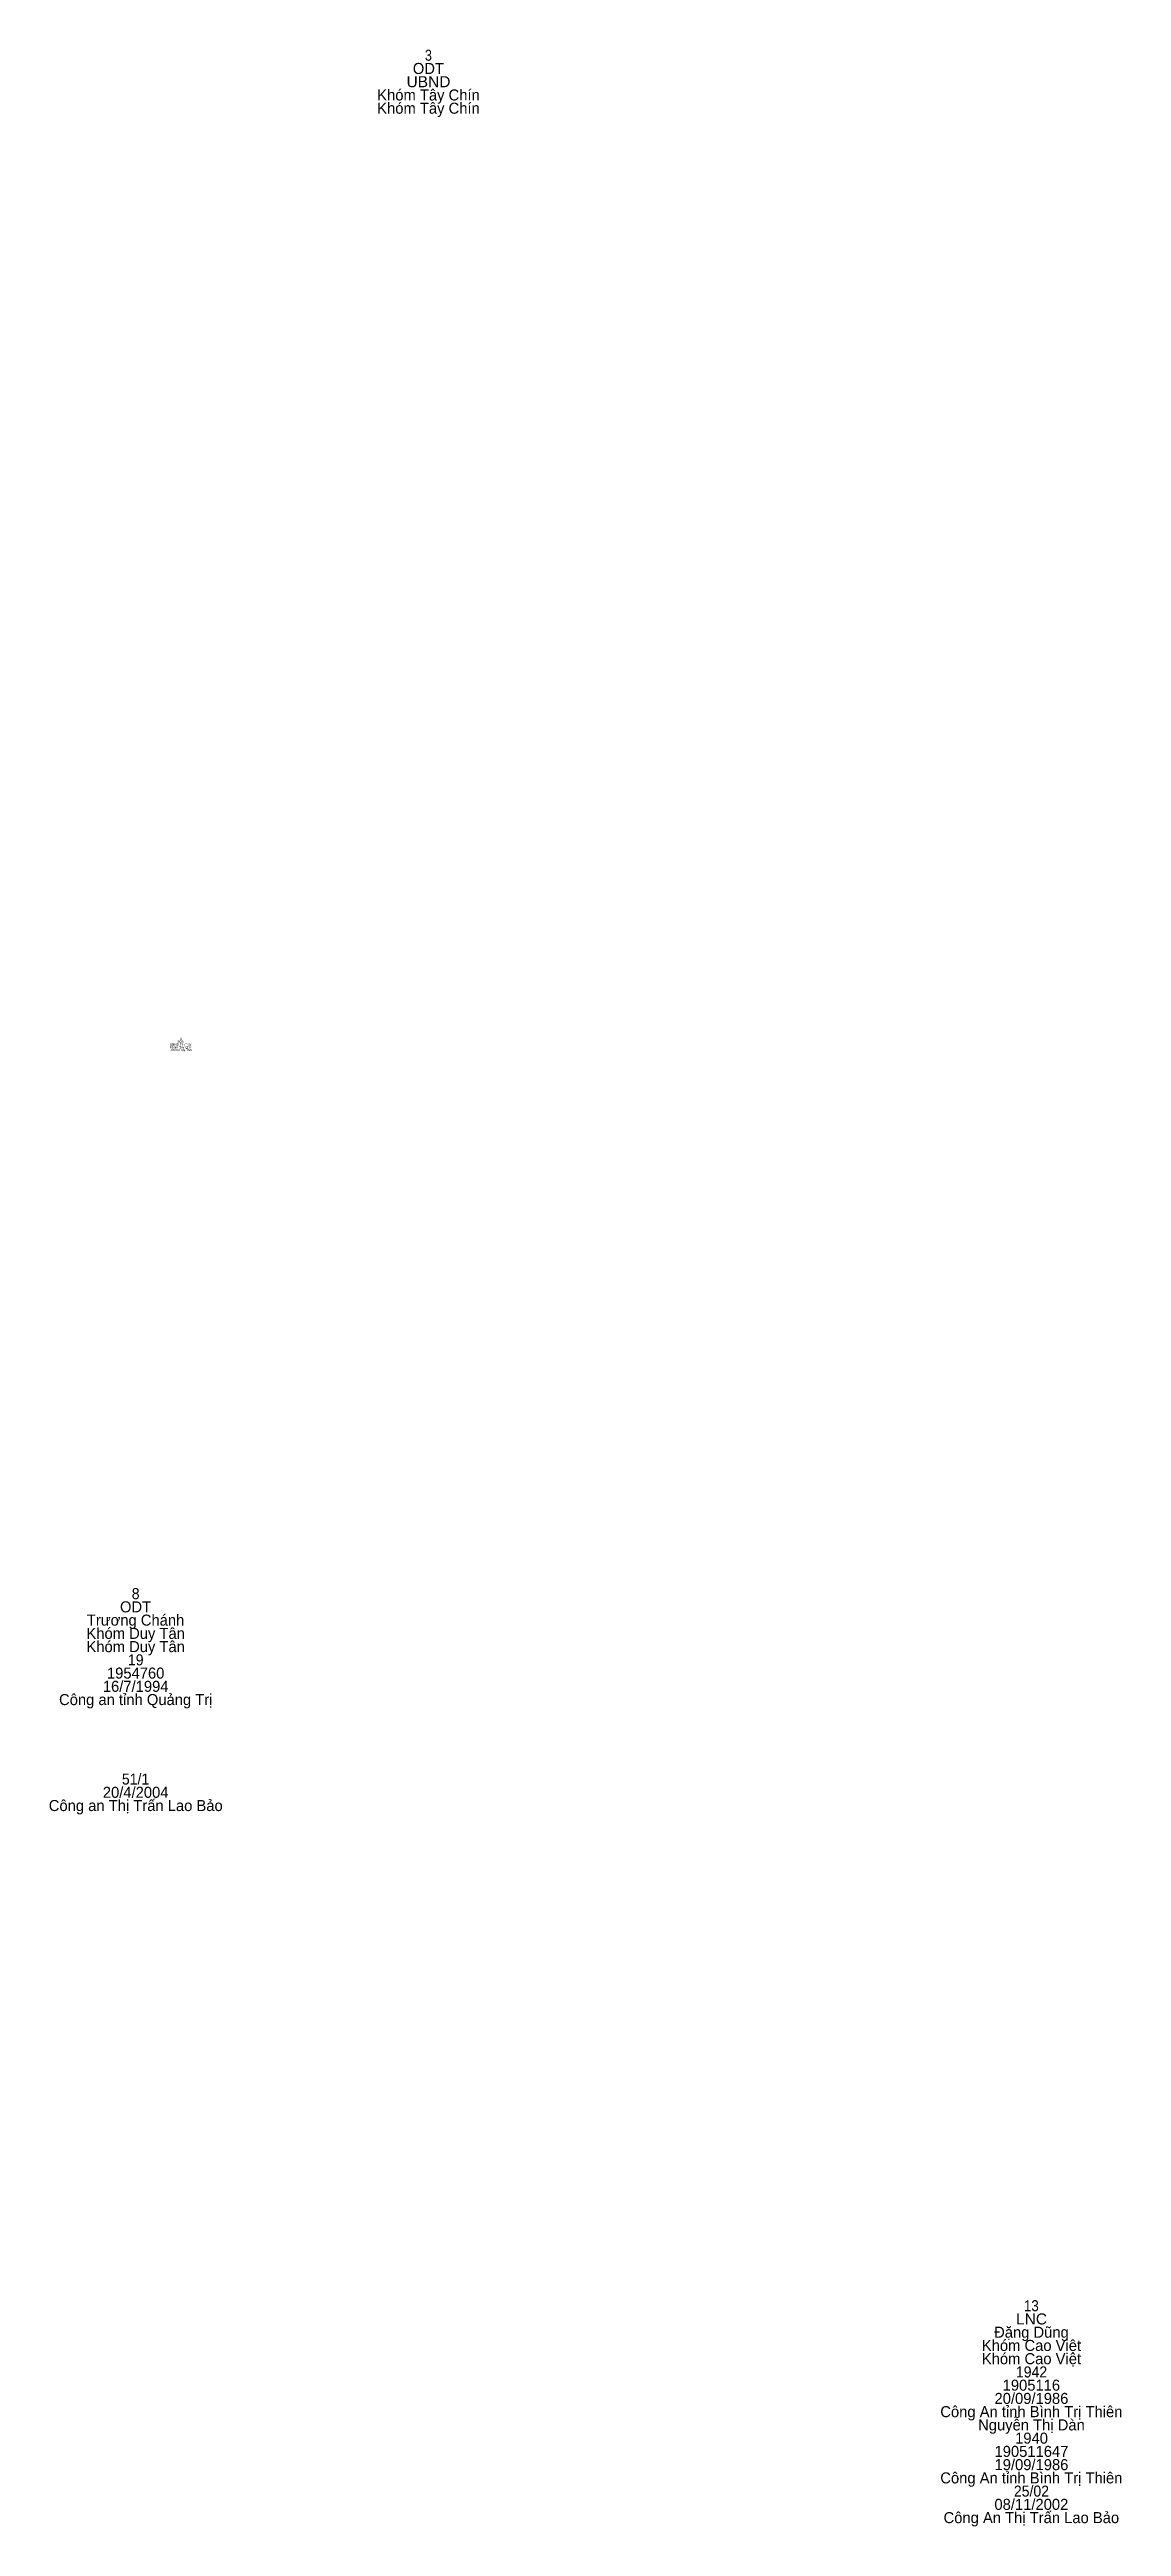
# Model space of a CAD drawing. Header units: metres. Extents: x 535887 to 536548, y 1837332 to 1837987.
# Drawn here: x 536440.1 to 536498.4, y 1837782.2 to 1837916.8 of the extents above; entities that cross this region are included whole.
import ezdxf
from ezdxf.enums import TextEntityAlignment as Align

# ---------------------------------------------------------------- set-up
doc = ezdxf.new("R2010")
doc.units = ezdxf.units.M
doc.header["$LTSCALE"] = 0.24
doc.layers.add('1', color=7, linetype='Continuous')

msp = doc.modelspace()

# ---------------------------------------------------------------- texts
at = {"layer": '1'}
for s, height, width, p in [('3', 0.6, 0.85, (536460.675, 1837916.22)), ('UBND', 0.6, 1.05, (536460.68, 1837914.78)), ('UBND Thị Trấn', 0.1258, 1.05, (536447.22, 1837862.68)), ('6', 0.126, 0.85, (536447.22, 1837862.98)), ('8', 0.6, 0.95, (536444.76, 1837832.59)), ('19', 0.6, 0.95, (536444.765, 1837828.99)), ('51/1', 0.6, 0.95, (536444.755, 1837822.51)), ('LNC', 0.6, 1.05, (536493.465, 1837793.16)), ('13', 0.6, 0.9, (536493.455, 1837793.88)), ('1942', 0.6, 0.95, (536493.465, 1837790.28)), ('25/02', 0.6, 0.95, (536493.46, 1837783.8))]:
    msp.add_text(s, height=height, dxfattribs=dict(at, width=width)).set_placement(p, align=Align.CENTER)
for s, height, p in [('ODT', 0.6, (536460.675, 1837915.5)), ('Khóm Tây Chín', 0.6, (536460.68, 1837914.06)), ('Khóm Tây Chín', 0.6, (536460.68, 1837913.34)), ('Khóm Tây Chín', 0.1258, (536447.22, 1837862.53)), ('Khóm Duy Tân', 0.1258, (536447.22, 1837862.38)), ('SON', 0.1258, (536447.22, 1837862.84)), ('Trương Chánh', 0.6, (536444.755, 1837831.15)), ('ODT', 0.6, (536444.755, 1837831.87)), ('Khóm Duy Tân', 0.6, (536444.76, 1837830.43)), ('Khóm Duy Tân', 0.6, (536444.76, 1837829.71)), ('1954760', 0.6, (536444.76, 1837828.27)), ('Công an tỉnh Quảng Trị', 0.6, (536444.765, 1837826.83)), ('16/7/1994', 0.6, (536444.76, 1837827.55)), ('20/4/2004', 0.6, (536444.76, 1837821.79)), ('Công an Thị Trấn Lao Bảo', 0.6, (536444.765, 1837821.07)), ('Khóm Cao Việt', 0.6, (536493.46, 1837791.72)), ('Đặng Dũng', 0.6, (536493.46, 1837792.44)), ('Khóm Cao Việt', 0.6, (536493.46, 1837791)), ('1905116', 0.6, (536493.455, 1837789.56)), ('Công An tỉnh Bình Trị Thiên', 0.6, (536493.455, 1837788.12)), ('20/09/1986', 0.6, (536493.46, 1837788.84)), ('Nguyễn Thị Dàn', 0.6, (536493.46, 1837787.4)), ('1940', 0.6, (536493.465, 1837786.68)), ('190511647', 0.6, (536493.46, 1837785.96)), ('19/09/1986', 0.6, (536493.46, 1837785.24)), ('Công An tỉnh Bình Trị Thiên', 0.6, (536493.455, 1837784.52)), ('Công An Thị Trấn Lao Bảo', 0.6, (536493.455, 1837782.36)), ('08/11/2002', 0.6, (536493.455, 1837783.08))]:
    msp.add_text(s, height=height, dxfattribs=at).set_placement(p, align=Align.CENTER)

doc.saveas('drawing.dxf')
